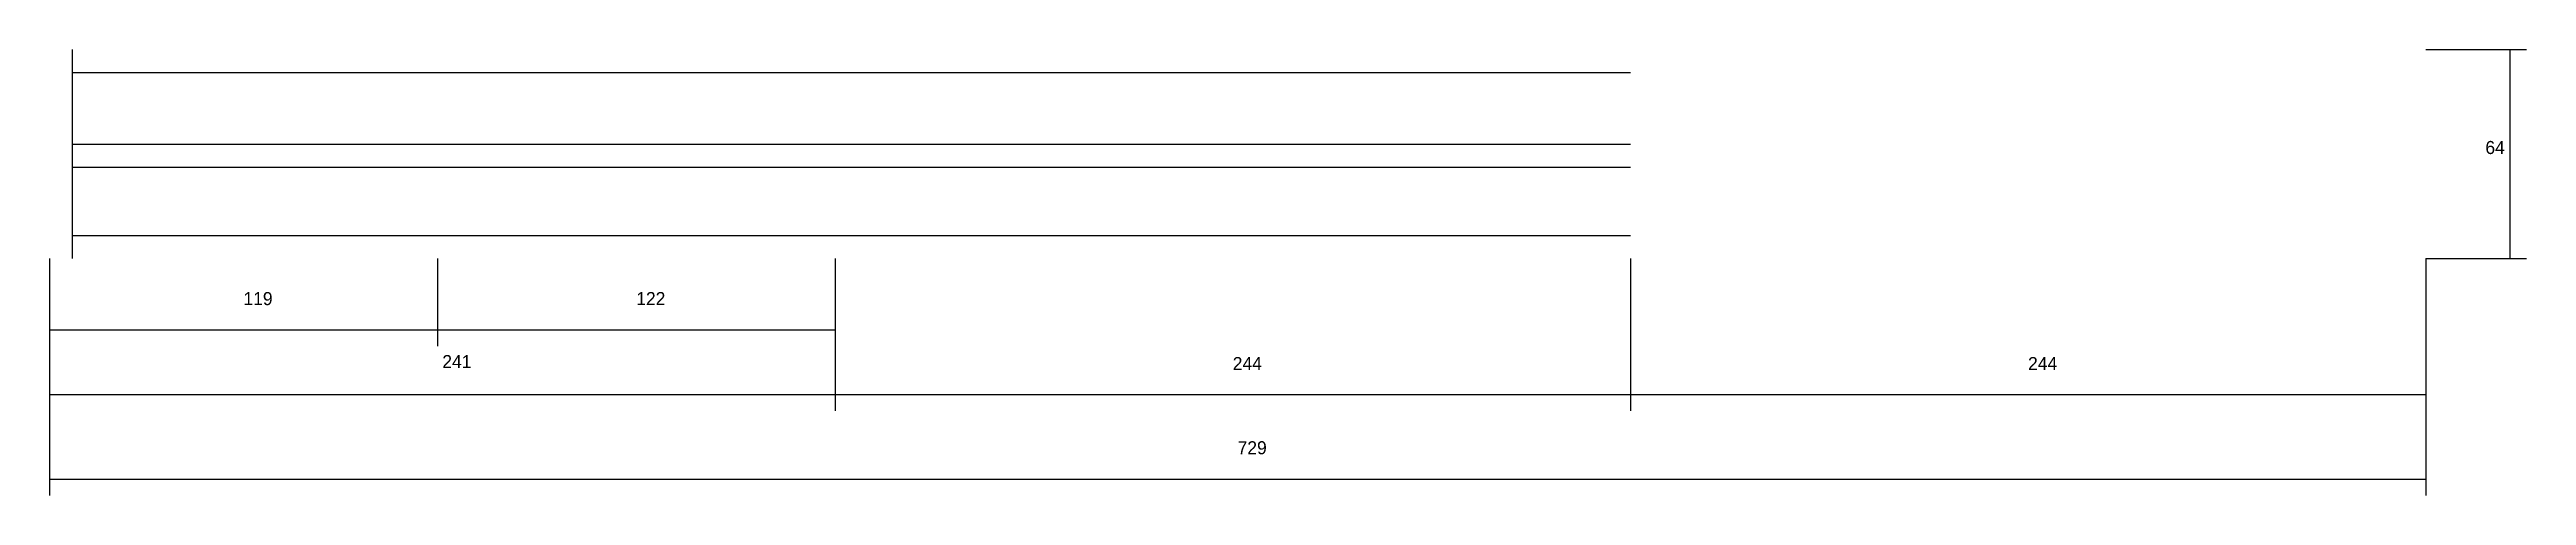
# Model space of a CAD drawing. Header units: metres. Extents: x -7072 to -4276, y 10879 to 12106.
# Drawn here: x -5126 to -4366, y 10883 to 11020 of the extents above; entities that cross this region are included whole.
import ezdxf

# ---------------------------------------------------------------- set-up
doc = ezdxf.new("R2010")
doc.units = ezdxf.units.M
doc.layers.add('COTA', color=4, linetype='Continuous')
doc.layers.add('SARR_2.2x7', color=40, linetype='Continuous')

msp = doc.modelspace()

# ---------------------------------------------------------------- texts
at = {"layer": 'COTA'}
for s, p in [('64', (-4378.9, 10987.7)), ('119', (-5066.7, 10941.4)), ('122', (-4946.2, 10941.4)), ('241', (-5005.7, 10922.1)), ('244', (-4763.2, 10921.5)), ('244', (-4519.2, 10921.5)), ('729', (-4761.7, 10895.7))]:
    msp.add_text(s, height=4, dxfattribs=at).set_placement(p)

# ---------------------------------------------------------------- linework, layer by layer
at = {"layer": 'COTA'}
for p, q in [((-4397.2, 11019.7), (-4366.3, 11019.7)), ((-4371.3, 10955.7), (-4371.3, 11019.7)), ((-5126.2, 10955.7), (-5126.2, 10883.1)), ((-5126.2, 10955.7), (-5126.2, 10928.8)), ((-5126.2, 10955.7), (-5126.2, 10909)), ((-5007.2, 10955.7), (-5007.2, 10928.8)), ((-5007.2, 10955.7), (-5007.2, 10928.8)), ((-4885.2, 10955.7), (-4885.2, 10909)), ((-4885.2, 10955.7), (-4885.2, 10928.8)), ((-4885.2, 10955.7), (-4885.2, 10909)), ((-4641.2, 10955.7), (-4641.2, 10909)), ((-4641.2, 10955.7), (-4641.2, 10909)), ((-4397.2, 10955.7), (-4397.2, 10883.1)), ((-4397.2, 10955.7), (-4397.2, 10909)), ((-4397.2, 10955.7), (-4366.3, 10955.7)), ((-5126.2, 10933.8), (-5007.2, 10933.8)), ((-5007.2, 10933.8), (-4885.2, 10933.8)), ((-5126.2, 10914), (-4885.2, 10914)), ((-4885.2, 10914), (-4641.2, 10914)), ((-4641.2, 10914), (-4397.2, 10914)), ((-5126.2, 10888.1), (-4397.2, 10888.1))]:
    msp.add_line(p, q, dxfattribs=at)
at = {"layer": 'SARR_2.2x7'}
for p, q in [((-5119.2, 10955.7), (-5119.2, 11019.7)), ((-5119.2, 11012.7), (-4885.2, 11012.7)), ((-4885.2, 11012.7), (-4641.2, 11012.7)), ((-5119.2, 10990.7), (-4885.2, 10990.7)), ((-4885.2, 10990.7), (-4641.2, 10990.7)), ((-5119.2, 10983.7), (-4885.2, 10983.7)), ((-4885.2, 10983.7), (-4641.2, 10983.7)), ((-5119.2, 10962.7), (-4885.2, 10962.7)), ((-4885.2, 10962.7), (-4641.2, 10962.7))]:
    msp.add_line(p, q, dxfattribs=at)

msp.set_redraw_order([(e.dxf.handle, doc.entitydb.next_handle()) for e in msp.query("TEXT MTEXT ATTDEF DIMENSION ARC_DIMENSION")])  # texts and dimensions are drawn at this point

doc.saveas('drawing.dxf')
